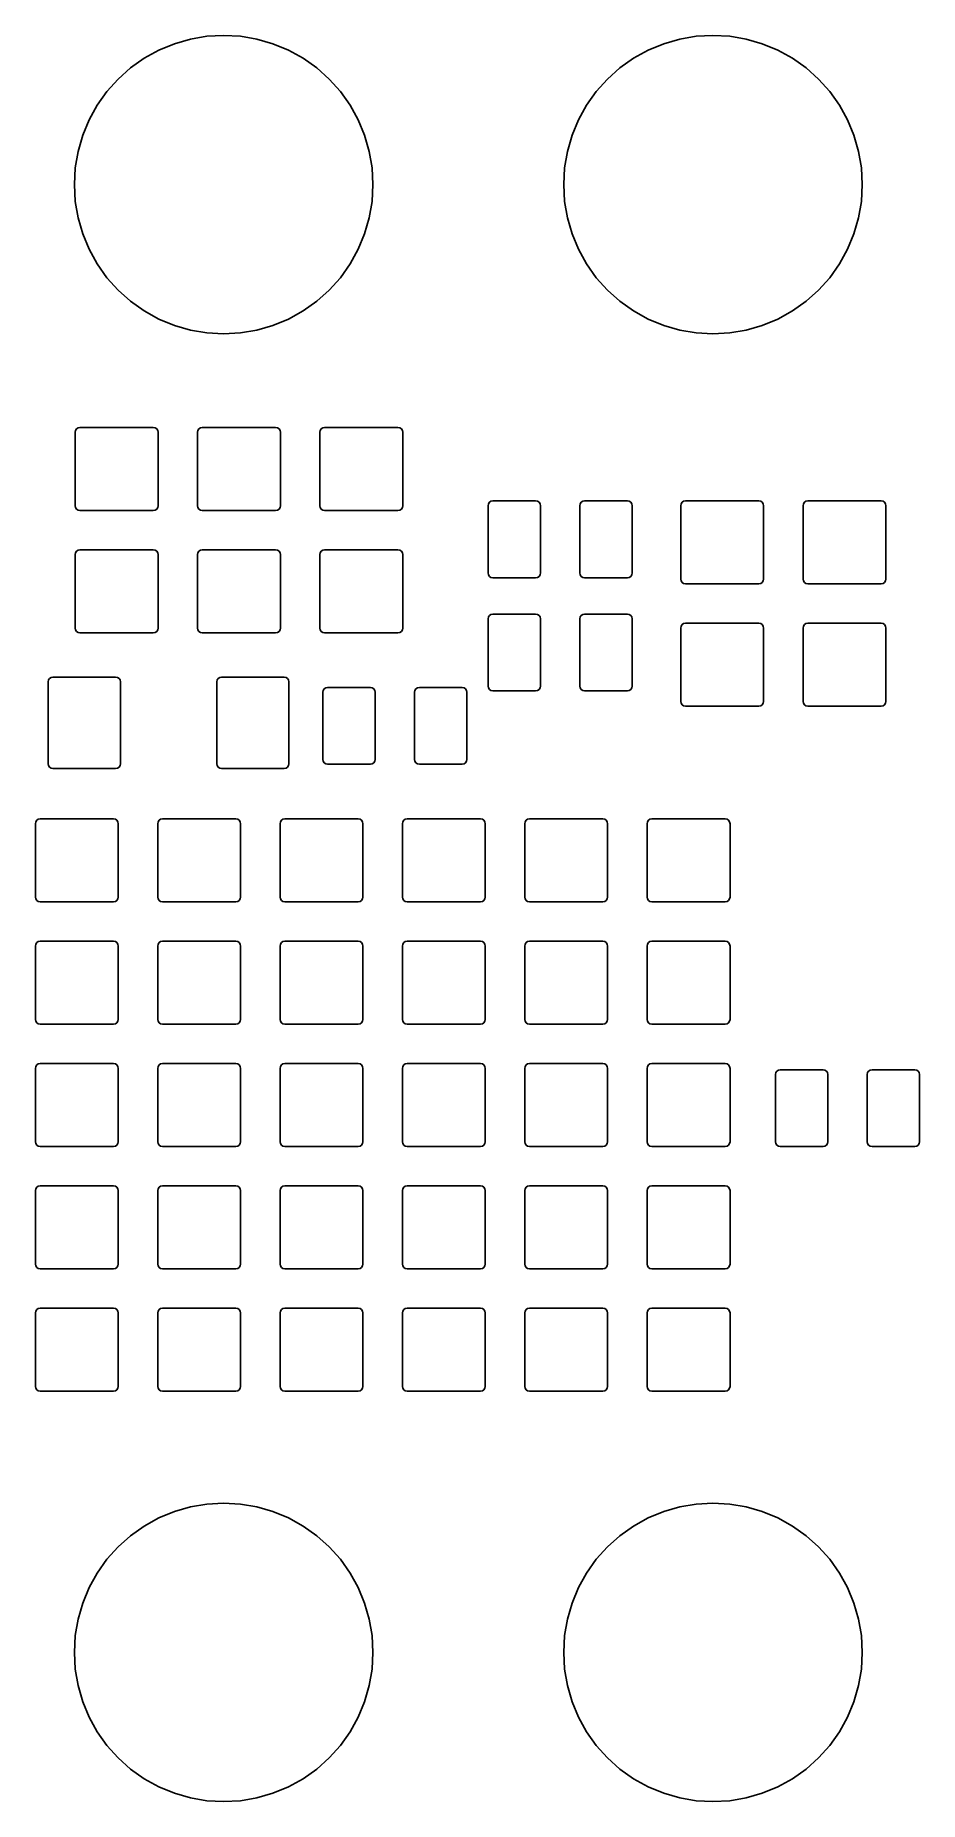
# Model space of a CAD drawing. Extents: x 0.05 to 0.77, y 0.08 to 1.52.
import ezdxf

# ---------------------------------------------------------------- set-up
doc = ezdxf.new("R2010")
doc.units = 0
doc.header["$MEASUREMENT"] = 0
doc.layers.add('BLACK', color=7, linetype='CONTINUOUS')

msp = doc.modelspace()

# ---------------------------------------------------------------- linework, layer by layer
at = {"layer": 'BLACK', "linetype": 'CONTINUOUS'}
for p, q in [((0.1597, 1.5152), (0.1728, 1.519)), ((0.1728, 1.519), (0.1863, 1.5213)), ((0.1863, 1.5213), (0.2, 1.522)), ((0.2, 1.522), (0.2137, 1.5213)), ((0.2137, 1.5213), (0.2272, 1.519)), ((0.2272, 1.519), (0.2403, 1.5152)), ((0.5597, 1.5152), (0.5728, 1.519)), ((0.5728, 1.519), (0.5863, 1.5213)), ((0.5863, 1.5213), (0.6, 1.522)), ((0.6, 1.522), (0.6137, 1.5213)), ((0.6137, 1.5213), (0.6272, 1.519)), ((0.6272, 1.519), (0.6403, 1.5152)), ((0.1239, 1.4954), (0.1351, 1.5033)), ((0.1351, 1.5033), (0.147, 1.51)), ((0.147, 1.51), (0.1597, 1.5152)), ((0.2403, 1.5152), (0.253, 1.51)), ((0.253, 1.51), (0.2649, 1.5033)), ((0.2649, 1.5033), (0.2761, 1.4954)), ((0.5239, 1.4954), (0.5351, 1.5033)), ((0.5351, 1.5033), (0.547, 1.51)), ((0.547, 1.51), (0.5597, 1.5152)), ((0.6403, 1.5152), (0.653, 1.51)), ((0.653, 1.51), (0.6649, 1.5033)), ((0.6649, 1.5033), (0.6761, 1.4954)), ((0.1137, 1.4863), (0.1239, 1.4954)), ((0.2761, 1.4954), (0.2863, 1.4863)), ((0.5137, 1.4863), (0.5239, 1.4954)), ((0.6761, 1.4954), (0.6863, 1.4863)), ((0.0967, 1.4649), (0.1046, 1.4761)), ((0.1046, 1.4761), (0.1137, 1.4863)), ((0.2863, 1.4863), (0.2954, 1.4761)), ((0.2954, 1.4761), (0.3033, 1.4649)), ((0.4967, 1.4649), (0.5046, 1.4761)), ((0.5046, 1.4761), (0.5137, 1.4863)), ((0.6863, 1.4863), (0.6954, 1.4761)), ((0.6954, 1.4761), (0.7033, 1.4649)), ((0.09, 1.4529), (0.0967, 1.4649)), ((0.3033, 1.4649), (0.31, 1.4529)), ((0.49, 1.4529), (0.4967, 1.4649)), ((0.7033, 1.4649), (0.71, 1.4529)), ((0.0848, 1.4403), (0.09, 1.4529)), ((0.31, 1.4529), (0.3152, 1.4403)), ((0.4848, 1.4403), (0.49, 1.4529)), ((0.71, 1.4529), (0.7152, 1.4403)), ((0.081, 1.4272), (0.0848, 1.4403)), ((0.3152, 1.4403), (0.319, 1.4272)), ((0.481, 1.4272), (0.4848, 1.4403)), ((0.7152, 1.4403), (0.719, 1.4272)), ((0.0787, 1.4137), (0.081, 1.4272)), ((0.319, 1.4272), (0.3213, 1.4137)), ((0.4787, 1.4137), (0.481, 1.4272)), ((0.719, 1.4272), (0.7213, 1.4137)), ((0.078, 1.4), (0.0787, 1.4137)), ((0.3213, 1.4137), (0.322, 1.4)), ((0.478, 1.4), (0.4787, 1.4137)), ((0.7213, 1.4137), (0.722, 1.4)), ((0.0787, 1.3863), (0.078, 1.4)), ((0.081, 1.3728), (0.0787, 1.3863)), ((0.3213, 1.3863), (0.319, 1.3728)), ((0.322, 1.4), (0.3213, 1.3863)), ((0.4787, 1.3863), (0.478, 1.4)), ((0.481, 1.3728), (0.4787, 1.3863)), ((0.7213, 1.3863), (0.719, 1.3728)), ((0.722, 1.4), (0.7213, 1.3863)), ((0.0848, 1.3597), (0.081, 1.3728)), ((0.319, 1.3728), (0.3152, 1.3597)), ((0.4848, 1.3597), (0.481, 1.3728)), ((0.719, 1.3728), (0.7152, 1.3597)), ((0.09, 1.3471), (0.0848, 1.3597)), ((0.3152, 1.3597), (0.31, 1.3471)), ((0.49, 1.3471), (0.4848, 1.3597)), ((0.7152, 1.3597), (0.71, 1.3471)), ((0.0967, 1.3351), (0.09, 1.3471)), ((0.31, 1.3471), (0.3033, 1.3351)), ((0.4967, 1.3351), (0.49, 1.3471)), ((0.71, 1.3471), (0.7033, 1.3351)), ((0.1046, 1.3239), (0.0967, 1.3351)), ((0.3033, 1.3351), (0.2954, 1.3239)), ((0.5046, 1.3239), (0.4967, 1.3351)), ((0.7033, 1.3351), (0.6954, 1.3239)), ((0.1137, 1.3137), (0.1046, 1.3239)), ((0.2954, 1.3239), (0.2863, 1.3137)), ((0.5137, 1.3137), (0.5046, 1.3239)), ((0.6954, 1.3239), (0.6863, 1.3137)), ((0.1239, 1.3046), (0.1137, 1.3137)), ((0.1351, 1.2967), (0.1239, 1.3046)), ((0.2761, 1.3046), (0.2649, 1.2967)), ((0.2863, 1.3137), (0.2761, 1.3046)), ((0.5239, 1.3046), (0.5137, 1.3137)), ((0.5351, 1.2967), (0.5239, 1.3046)), ((0.6761, 1.3046), (0.6649, 1.2967)), ((0.6863, 1.3137), (0.6761, 1.3046)), ((0.147, 1.29), (0.1351, 1.2967)), ((0.1597, 1.2848), (0.147, 1.29)), ((0.253, 1.29), (0.2403, 1.2848)), ((0.2649, 1.2967), (0.253, 1.29)), ((0.547, 1.29), (0.5351, 1.2967)), ((0.5597, 1.2848), (0.547, 1.29)), ((0.653, 1.29), (0.6403, 1.2848)), ((0.6649, 1.2967), (0.653, 1.29)), ((0.1728, 1.281), (0.1597, 1.2848)), ((0.1863, 1.2787), (0.1728, 1.281)), ((0.2, 1.2779), (0.1863, 1.2787)), ((0.2137, 1.2787), (0.2, 1.2779)), ((0.2272, 1.281), (0.2137, 1.2787)), ((0.2403, 1.2848), (0.2272, 1.281)), ((0.5728, 1.281), (0.5597, 1.2848)), ((0.5863, 1.2787), (0.5728, 1.281)), ((0.6, 1.2779), (0.5863, 1.2787)), ((0.6137, 1.2787), (0.6, 1.2779)), ((0.6272, 1.281), (0.6137, 1.2787)), ((0.6403, 1.2848), (0.6272, 1.281)), ((0.0786, 1.1975), (0.0789, 1.199)), ((0.0789, 1.199), (0.0797, 1.2003)), ((0.0797, 1.2003), (0.081, 1.2011)), ((0.081, 1.2011), (0.0825, 1.2014)), ((0.0825, 1.2014), (0.1425, 1.2014)), ((0.1425, 1.2014), (0.144, 1.2011)), ((0.144, 1.2011), (0.1453, 1.2003)), ((0.1453, 1.2003), (0.1461, 1.199)), ((0.1461, 1.199), (0.1464, 1.1975)), ((0.1786, 1.1975), (0.1789, 1.199)), ((0.1789, 1.199), (0.1797, 1.2003)), ((0.1797, 1.2003), (0.181, 1.2011)), ((0.181, 1.2011), (0.1825, 1.2014)), ((0.1825, 1.2014), (0.2425, 1.2014)), ((0.2425, 1.2014), (0.244, 1.2011)), ((0.244, 1.2011), (0.2453, 1.2003)), ((0.2453, 1.2003), (0.2461, 1.199)), ((0.2461, 1.199), (0.2464, 1.1975)), ((0.2786, 1.1975), (0.2789, 1.199)), ((0.2789, 1.199), (0.2797, 1.2003)), ((0.2797, 1.2003), (0.281, 1.2011)), ((0.281, 1.2011), (0.2825, 1.2014)), ((0.2825, 1.2014), (0.3425, 1.2014)), ((0.3425, 1.2014), (0.344, 1.2011)), ((0.344, 1.2011), (0.3453, 1.2003)), ((0.3453, 1.2003), (0.3461, 1.199)), ((0.3461, 1.199), (0.3464, 1.1975)), ((0.0786, 1.1375), (0.0786, 1.1975)), ((0.1464, 1.1975), (0.1464, 1.1375)), ((0.1786, 1.1375), (0.1786, 1.1975)), ((0.2464, 1.1975), (0.2464, 1.1375)), ((0.2786, 1.1375), (0.2786, 1.1975)), ((0.3464, 1.1975), (0.3464, 1.1375)), ((0.4172, 1.1403), (0.4185, 1.1411)), ((0.4185, 1.1411), (0.42, 1.1414)), ((0.42, 1.1414), (0.455, 1.1414)), ((0.455, 1.1414), (0.4565, 1.1411)), ((0.4565, 1.1411), (0.4578, 1.1403)), ((0.4922, 1.1403), (0.4935, 1.1411)), ((0.4935, 1.1411), (0.495, 1.1414)), ((0.495, 1.1414), (0.53, 1.1414)), ((0.53, 1.1414), (0.5315, 1.1411)), ((0.5315, 1.1411), (0.5328, 1.1403)), ((0.5747, 1.1403), (0.576, 1.1411)), ((0.576, 1.1411), (0.5775, 1.1414)), ((0.5775, 1.1414), (0.6375, 1.1414)), ((0.6375, 1.1414), (0.639, 1.1411)), ((0.639, 1.1411), (0.6403, 1.1403)), ((0.6747, 1.1403), (0.676, 1.1411)), ((0.676, 1.1411), (0.6775, 1.1414)), ((0.6775, 1.1414), (0.7375, 1.1414)), ((0.7375, 1.1414), (0.739, 1.1411)), ((0.739, 1.1411), (0.7403, 1.1403)), ((0.0789, 1.136), (0.0786, 1.1375)), ((0.0797, 1.1347), (0.0789, 1.136)), ((0.081, 1.1339), (0.0797, 1.1347)), ((0.0825, 1.1336), (0.081, 1.1339)), ((0.0827, 1.1336), (0.0825, 1.1336)), ((0.1423, 1.1336), (0.0827, 1.1336)), ((0.1425, 1.1336), (0.1423, 1.1336)), ((0.144, 1.1339), (0.1425, 1.1336)), ((0.1453, 1.1347), (0.144, 1.1339)), ((0.1461, 1.136), (0.1453, 1.1347)), ((0.1464, 1.1375), (0.1461, 1.136)), ((0.1789, 1.136), (0.1786, 1.1375)), ((0.1797, 1.1347), (0.1789, 1.136)), ((0.181, 1.1339), (0.1797, 1.1347)), ((0.1825, 1.1336), (0.181, 1.1339)), ((0.1827, 1.1336), (0.1825, 1.1336)), ((0.2423, 1.1336), (0.1827, 1.1336)), ((0.2425, 1.1336), (0.2423, 1.1336)), ((0.244, 1.1339), (0.2425, 1.1336)), ((0.2453, 1.1347), (0.244, 1.1339)), ((0.2461, 1.136), (0.2453, 1.1347)), ((0.2464, 1.1375), (0.2461, 1.136)), ((0.2789, 1.136), (0.2786, 1.1375)), ((0.2797, 1.1347), (0.2789, 1.136)), ((0.281, 1.1339), (0.2797, 1.1347)), ((0.2825, 1.1336), (0.281, 1.1339)), ((0.2827, 1.1336), (0.2825, 1.1336)), ((0.3423, 1.1336), (0.2827, 1.1336)), ((0.3425, 1.1336), (0.3423, 1.1336)), ((0.344, 1.1339), (0.3425, 1.1336)), ((0.3453, 1.1347), (0.344, 1.1339)), ((0.3461, 1.136), (0.3453, 1.1347)), ((0.3464, 1.1375), (0.3461, 1.136)), ((0.4161, 1.1375), (0.4164, 1.139)), ((0.4161, 1.0825), (0.4161, 1.1375)), ((0.4164, 1.139), (0.4172, 1.1403)), ((0.4578, 1.1403), (0.4586, 1.139)), ((0.4586, 1.139), (0.4589, 1.1375)), ((0.4589, 1.1375), (0.4589, 1.0825)), ((0.4911, 1.1375), (0.4914, 1.139)), ((0.4911, 1.0825), (0.4911, 1.1375)), ((0.4914, 1.139), (0.4922, 1.1403)), ((0.5328, 1.1403), (0.5336, 1.139)), ((0.5336, 1.139), (0.5339, 1.1375)), ((0.5339, 1.1375), (0.5339, 1.0825)), ((0.5736, 1.1375), (0.5739, 1.139)), ((0.5736, 1.0775), (0.5736, 1.1375)), ((0.5739, 1.139), (0.5747, 1.1403)), ((0.6403, 1.1403), (0.6411, 1.139)), ((0.6411, 1.139), (0.6414, 1.1375)), ((0.6414, 1.1375), (0.6414, 1.0775)), ((0.6736, 1.1375), (0.6739, 1.139)), ((0.6736, 1.0775), (0.6736, 1.1375)), ((0.6739, 1.139), (0.6747, 1.1403)), ((0.7403, 1.1403), (0.7411, 1.139)), ((0.7411, 1.139), (0.7414, 1.1375)), ((0.7414, 1.1375), (0.7414, 1.0775)), ((0.0786, 1.0975), (0.0789, 1.099)), ((0.0789, 1.099), (0.0797, 1.1003)), ((0.0797, 1.1003), (0.081, 1.1011)), ((0.081, 1.1011), (0.0825, 1.1014)), ((0.0825, 1.1014), (0.1425, 1.1014)), ((0.1425, 1.1014), (0.144, 1.1011)), ((0.144, 1.1011), (0.1453, 1.1003)), ((0.1453, 1.1003), (0.1461, 1.099)), ((0.1461, 1.099), (0.1464, 1.0975)), ((0.1786, 1.0975), (0.1789, 1.099)), ((0.1789, 1.099), (0.1797, 1.1003)), ((0.1797, 1.1003), (0.181, 1.1011)), ((0.181, 1.1011), (0.1825, 1.1014)), ((0.1825, 1.1014), (0.2425, 1.1014)), ((0.2425, 1.1014), (0.244, 1.1011)), ((0.244, 1.1011), (0.2453, 1.1003)), ((0.2453, 1.1003), (0.2461, 1.099)), ((0.2461, 1.099), (0.2464, 1.0975)), ((0.2786, 1.0975), (0.2789, 1.099)), ((0.2789, 1.099), (0.2797, 1.1003)), ((0.2797, 1.1003), (0.281, 1.1011)), ((0.281, 1.1011), (0.2825, 1.1014)), ((0.2825, 1.1014), (0.3425, 1.1014)), ((0.3425, 1.1014), (0.344, 1.1011)), ((0.344, 1.1011), (0.3453, 1.1003)), ((0.3453, 1.1003), (0.3461, 1.099)), ((0.3461, 1.099), (0.3464, 1.0975)), ((0.0786, 1.0375), (0.0786, 1.0975)), ((0.1464, 1.0975), (0.1464, 1.0375)), ((0.1786, 1.0375), (0.1786, 1.0975)), ((0.2464, 1.0975), (0.2464, 1.0375)), ((0.2786, 1.0375), (0.2786, 1.0975)), ((0.3464, 1.0975), (0.3464, 1.0375)), ((0.4164, 1.081), (0.4161, 1.0825)), ((0.4172, 1.0797), (0.4164, 1.081)), ((0.4185, 1.0789), (0.4172, 1.0797)), ((0.42, 1.0786), (0.4185, 1.0789)), ((0.4202, 1.0786), (0.42, 1.0786)), ((0.4548, 1.0786), (0.4202, 1.0786)), ((0.455, 1.0786), (0.4548, 1.0786)), ((0.4565, 1.0789), (0.455, 1.0786)), ((0.4578, 1.0797), (0.4565, 1.0789)), ((0.4586, 1.081), (0.4578, 1.0797)), ((0.4589, 1.0825), (0.4586, 1.081)), ((0.4914, 1.081), (0.4911, 1.0825)), ((0.4922, 1.0797), (0.4914, 1.081)), ((0.4935, 1.0789), (0.4922, 1.0797)), ((0.495, 1.0786), (0.4935, 1.0789)), ((0.4952, 1.0786), (0.495, 1.0786)), ((0.5298, 1.0786), (0.4952, 1.0786)), ((0.53, 1.0786), (0.5298, 1.0786)), ((0.5315, 1.0789), (0.53, 1.0786)), ((0.5328, 1.0797), (0.5315, 1.0789)), ((0.5336, 1.081), (0.5328, 1.0797)), ((0.5339, 1.0825), (0.5336, 1.081)), ((0.5739, 1.076), (0.5736, 1.0775)), ((0.5747, 1.0747), (0.5739, 1.076)), ((0.576, 1.0739), (0.5747, 1.0747)), ((0.5775, 1.0736), (0.576, 1.0739)), ((0.5777, 1.0736), (0.5775, 1.0736)), ((0.6373, 1.0736), (0.5777, 1.0736)), ((0.6375, 1.0736), (0.6373, 1.0736)), ((0.639, 1.0739), (0.6375, 1.0736)), ((0.6403, 1.0747), (0.639, 1.0739)), ((0.6411, 1.076), (0.6403, 1.0747)), ((0.6414, 1.0775), (0.6411, 1.076)), ((0.6739, 1.076), (0.6736, 1.0775)), ((0.6747, 1.0747), (0.6739, 1.076)), ((0.676, 1.0739), (0.6747, 1.0747)), ((0.6775, 1.0736), (0.676, 1.0739)), ((0.6777, 1.0736), (0.6775, 1.0736)), ((0.7373, 1.0736), (0.6777, 1.0736)), ((0.7375, 1.0736), (0.7373, 1.0736)), ((0.739, 1.0739), (0.7375, 1.0736)), ((0.7403, 1.0747), (0.739, 1.0739)), ((0.7411, 1.076), (0.7403, 1.0747)), ((0.7414, 1.0775), (0.7411, 1.076)), ((0.4161, 1.045), (0.4164, 1.0465)), ((0.4161, 0.99), (0.4161, 1.045)), ((0.4164, 1.0465), (0.4172, 1.0478)), ((0.4172, 1.0478), (0.4185, 1.0486)), ((0.4185, 1.0486), (0.42, 1.0489)), ((0.42, 1.0489), (0.455, 1.0489)), ((0.455, 1.0489), (0.4565, 1.0486)), ((0.4565, 1.0486), (0.4578, 1.0478)), ((0.4578, 1.0478), (0.4586, 1.0465)), ((0.4586, 1.0465), (0.4589, 1.045)), ((0.4589, 1.045), (0.4589, 0.99)), ((0.4911, 1.045), (0.4914, 1.0465)), ((0.4911, 0.99), (0.4911, 1.045)), ((0.4914, 1.0465), (0.4922, 1.0478)), ((0.4922, 1.0478), (0.4935, 1.0486)), ((0.4935, 1.0486), (0.495, 1.0489)), ((0.495, 1.0489), (0.53, 1.0489)), ((0.53, 1.0489), (0.5315, 1.0486)), ((0.5315, 1.0486), (0.5328, 1.0478)), ((0.5328, 1.0478), (0.5336, 1.0465)), ((0.5336, 1.0465), (0.5339, 1.045)), ((0.5339, 1.045), (0.5339, 0.99)), ((0.5739, 1.039), (0.5747, 1.0403)), ((0.5747, 1.0403), (0.576, 1.0411)), ((0.576, 1.0411), (0.5775, 1.0414)), ((0.5775, 1.0414), (0.6375, 1.0414)), ((0.6375, 1.0414), (0.639, 1.0411)), ((0.639, 1.0411), (0.6403, 1.0403)), ((0.6403, 1.0403), (0.6411, 1.039)), ((0.6739, 1.039), (0.6747, 1.0403)), ((0.6747, 1.0403), (0.676, 1.0411)), ((0.676, 1.0411), (0.6775, 1.0414)), ((0.6775, 1.0414), (0.7375, 1.0414)), ((0.7375, 1.0414), (0.739, 1.0411)), ((0.739, 1.0411), (0.7403, 1.0403)), ((0.7403, 1.0403), (0.7411, 1.039)), ((0.0789, 1.036), (0.0786, 1.0375)), ((0.0797, 1.0347), (0.0789, 1.036)), ((0.081, 1.0339), (0.0797, 1.0347)), ((0.0825, 1.0336), (0.081, 1.0339)), ((0.0827, 1.0336), (0.0825, 1.0336)), ((0.1423, 1.0336), (0.0827, 1.0336)), ((0.1425, 1.0336), (0.1423, 1.0336)), ((0.144, 1.0339), (0.1425, 1.0336)), ((0.1453, 1.0347), (0.144, 1.0339)), ((0.1461, 1.036), (0.1453, 1.0347)), ((0.1464, 1.0375), (0.1461, 1.036)), ((0.1789, 1.036), (0.1786, 1.0375)), ((0.1797, 1.0347), (0.1789, 1.036)), ((0.181, 1.0339), (0.1797, 1.0347)), ((0.1825, 1.0336), (0.181, 1.0339)), ((0.1827, 1.0336), (0.1825, 1.0336)), ((0.2423, 1.0336), (0.1827, 1.0336)), ((0.2425, 1.0336), (0.2423, 1.0336)), ((0.244, 1.0339), (0.2425, 1.0336)), ((0.2453, 1.0347), (0.244, 1.0339)), ((0.2461, 1.036), (0.2453, 1.0347)), ((0.2464, 1.0375), (0.2461, 1.036)), ((0.2789, 1.036), (0.2786, 1.0375)), ((0.2797, 1.0347), (0.2789, 1.036)), ((0.281, 1.0339), (0.2797, 1.0347)), ((0.2825, 1.0336), (0.281, 1.0339)), ((0.2827, 1.0336), (0.2825, 1.0336)), ((0.3423, 1.0336), (0.2827, 1.0336)), ((0.3425, 1.0336), (0.3423, 1.0336)), ((0.344, 1.0339), (0.3425, 1.0336)), ((0.3453, 1.0347), (0.344, 1.0339)), ((0.3461, 1.036), (0.3453, 1.0347)), ((0.3464, 1.0375), (0.3461, 1.036)), ((0.5736, 1.0375), (0.5739, 1.039)), ((0.5736, 0.9775), (0.5736, 1.0375)), ((0.6411, 1.039), (0.6414, 1.0375)), ((0.6414, 1.0375), (0.6414, 0.9775)), ((0.6736, 1.0375), (0.6739, 1.039)), ((0.6736, 0.9775), (0.6736, 1.0375)), ((0.7411, 1.039), (0.7414, 1.0375)), ((0.7414, 1.0375), (0.7414, 0.9775)), ((0.0577, 0.9962), (0.059, 0.9971)), ((0.059, 0.9971), (0.0605, 0.9974)), ((0.0605, 0.9974), (0.1117, 0.9974)), ((0.1117, 0.9974), (0.1132, 0.9971)), ((0.1132, 0.9971), (0.1145, 0.9962)), ((0.1955, 0.9962), (0.1968, 0.9971)), ((0.1968, 0.9971), (0.1983, 0.9974)), ((0.1983, 0.9974), (0.2495, 0.9974)), ((0.2495, 0.9974), (0.251, 0.9971)), ((0.251, 0.9971), (0.2523, 0.9962)), ((0.0566, 0.9935), (0.0569, 0.995)), ((0.0566, 0.9265), (0.0566, 0.9935)), ((0.0569, 0.995), (0.0577, 0.9962)), ((0.1145, 0.9962), (0.1153, 0.995)), ((0.1153, 0.995), (0.1156, 0.9935)), ((0.1156, 0.9935), (0.1156, 0.9265)), ((0.1944, 0.9935), (0.1947, 0.995)), ((0.1944, 0.9265), (0.1944, 0.9935)), ((0.1947, 0.995), (0.1955, 0.9962)), ((0.2523, 0.9962), (0.2531, 0.995)), ((0.2531, 0.995), (0.2534, 0.9935)), ((0.2534, 0.9935), (0.2534, 0.9265)), ((0.2811, 0.985), (0.2814, 0.9865)), ((0.2811, 0.93), (0.2811, 0.985)), ((0.2814, 0.9865), (0.2822, 0.9878)), ((0.2822, 0.9878), (0.2835, 0.9886)), ((0.2835, 0.9886), (0.285, 0.9889)), ((0.285, 0.9889), (0.32, 0.9889)), ((0.32, 0.9889), (0.3215, 0.9886)), ((0.3215, 0.9886), (0.3228, 0.9878)), ((0.3228, 0.9878), (0.3236, 0.9865)), ((0.3236, 0.9865), (0.3239, 0.985)), ((0.3239, 0.985), (0.3239, 0.93)), ((0.3561, 0.985), (0.3564, 0.9865)), ((0.3561, 0.93), (0.3561, 0.985)), ((0.3564, 0.9865), (0.3572, 0.9878)), ((0.3572, 0.9878), (0.3585, 0.9886)), ((0.3585, 0.9886), (0.36, 0.9889)), ((0.36, 0.9889), (0.395, 0.9889)), ((0.395, 0.9889), (0.3965, 0.9886)), ((0.3965, 0.9886), (0.3978, 0.9878)), ((0.3978, 0.9878), (0.3986, 0.9865)), ((0.3986, 0.9865), (0.3989, 0.985)), ((0.3989, 0.985), (0.3989, 0.93)), ((0.4164, 0.9885), (0.4161, 0.99)), ((0.4172, 0.9872), (0.4164, 0.9885)), ((0.4185, 0.9864), (0.4172, 0.9872)), ((0.42, 0.9861), (0.4185, 0.9864)), ((0.4202, 0.9861), (0.42, 0.9861)), ((0.4548, 0.9861), (0.4202, 0.9861)), ((0.455, 0.9861), (0.4548, 0.9861)), ((0.4565, 0.9864), (0.455, 0.9861)), ((0.4578, 0.9872), (0.4565, 0.9864)), ((0.4586, 0.9885), (0.4578, 0.9872)), ((0.4589, 0.99), (0.4586, 0.9885)), ((0.4914, 0.9885), (0.4911, 0.99)), ((0.4922, 0.9872), (0.4914, 0.9885)), ((0.4935, 0.9864), (0.4922, 0.9872)), ((0.495, 0.9861), (0.4935, 0.9864)), ((0.4952, 0.9861), (0.495, 0.9861)), ((0.5298, 0.9861), (0.4952, 0.9861)), ((0.53, 0.9861), (0.5298, 0.9861)), ((0.5315, 0.9864), (0.53, 0.9861)), ((0.5328, 0.9872), (0.5315, 0.9864)), ((0.5336, 0.9885), (0.5328, 0.9872)), ((0.5339, 0.99), (0.5336, 0.9885)), ((0.5739, 0.976), (0.5736, 0.9775)), ((0.5747, 0.9747), (0.5739, 0.976)), ((0.576, 0.9739), (0.5747, 0.9747)), ((0.5775, 0.9736), (0.576, 0.9739)), ((0.5777, 0.9736), (0.5775, 0.9736)), ((0.6373, 0.9736), (0.5777, 0.9736)), ((0.6375, 0.9736), (0.6373, 0.9736)), ((0.639, 0.9739), (0.6375, 0.9736)), ((0.6403, 0.9747), (0.639, 0.9739)), ((0.6411, 0.976), (0.6403, 0.9747)), ((0.6414, 0.9775), (0.6411, 0.976)), ((0.6739, 0.976), (0.6736, 0.9775)), ((0.6747, 0.9747), (0.6739, 0.976)), ((0.676, 0.9739), (0.6747, 0.9747)), ((0.6775, 0.9736), (0.676, 0.9739)), ((0.6777, 0.9736), (0.6775, 0.9736)), ((0.7373, 0.9736), (0.6777, 0.9736)), ((0.7375, 0.9736), (0.7373, 0.9736)), ((0.739, 0.9739), (0.7375, 0.9736)), ((0.7403, 0.9747), (0.739, 0.9739)), ((0.7411, 0.976), (0.7403, 0.9747)), ((0.7414, 0.9775), (0.7411, 0.976)), ((0.0569, 0.925), (0.0566, 0.9265)), ((0.0577, 0.9238), (0.0569, 0.925)), ((0.1153, 0.925), (0.1145, 0.9238)), ((0.1156, 0.9265), (0.1153, 0.925)), ((0.1947, 0.925), (0.1944, 0.9265)), ((0.1955, 0.9238), (0.1947, 0.925)), ((0.2531, 0.925), (0.2523, 0.9238)), ((0.2534, 0.9265), (0.2531, 0.925)), ((0.2814, 0.9285), (0.2811, 0.93)), ((0.2822, 0.9272), (0.2814, 0.9285)), ((0.2835, 0.9264), (0.2822, 0.9272)), ((0.285, 0.9261), (0.2835, 0.9264)), ((0.2852, 0.9261), (0.285, 0.9261)), ((0.3198, 0.9261), (0.2852, 0.9261)), ((0.32, 0.9261), (0.3198, 0.9261)), ((0.3215, 0.9264), (0.32, 0.9261)), ((0.3228, 0.9272), (0.3215, 0.9264)), ((0.3236, 0.9285), (0.3228, 0.9272)), ((0.3239, 0.93), (0.3236, 0.9285)), ((0.3564, 0.9285), (0.3561, 0.93)), ((0.3572, 0.9272), (0.3564, 0.9285)), ((0.3585, 0.9264), (0.3572, 0.9272)), ((0.36, 0.9261), (0.3585, 0.9264)), ((0.3602, 0.9261), (0.36, 0.9261)), ((0.3948, 0.9261), (0.3602, 0.9261)), ((0.395, 0.9261), (0.3948, 0.9261)), ((0.3965, 0.9264), (0.395, 0.9261)), ((0.3978, 0.9272), (0.3965, 0.9264)), ((0.3986, 0.9285), (0.3978, 0.9272)), ((0.3989, 0.93), (0.3986, 0.9285)), ((0.059, 0.9229), (0.0577, 0.9238)), ((0.0605, 0.9226), (0.059, 0.9229)), ((0.0607, 0.9226), (0.0605, 0.9226)), ((0.1115, 0.9226), (0.0607, 0.9226)), ((0.1117, 0.9226), (0.1115, 0.9226)), ((0.1132, 0.9229), (0.1117, 0.9226)), ((0.1145, 0.9238), (0.1132, 0.9229)), ((0.1968, 0.9229), (0.1955, 0.9238)), ((0.1983, 0.9226), (0.1968, 0.9229)), ((0.1985, 0.9226), (0.1983, 0.9226)), ((0.2493, 0.9226), (0.1985, 0.9226)), ((0.2495, 0.9226), (0.2493, 0.9226)), ((0.251, 0.9229), (0.2495, 0.9226)), ((0.2523, 0.9238), (0.251, 0.9229)), ((0.0472, 0.8803), (0.0485, 0.8811)), ((0.0485, 0.8811), (0.05, 0.8814)), ((0.05, 0.8814), (0.11, 0.8814)), ((0.11, 0.8814), (0.1115, 0.8811)), ((0.1115, 0.8811), (0.1128, 0.8803)), ((0.1472, 0.8803), (0.1485, 0.8811)), ((0.1485, 0.8811), (0.15, 0.8814)), ((0.15, 0.8814), (0.21, 0.8814)), ((0.21, 0.8814), (0.2115, 0.8811)), ((0.2115, 0.8811), (0.2128, 0.8803)), ((0.2472, 0.8803), (0.2485, 0.8811)), ((0.2485, 0.8811), (0.25, 0.8814)), ((0.25, 0.8814), (0.31, 0.8814)), ((0.31, 0.8814), (0.3115, 0.8811)), ((0.3115, 0.8811), (0.3128, 0.8803)), ((0.3472, 0.8803), (0.3485, 0.8811)), ((0.3485, 0.8811), (0.35, 0.8814)), ((0.35, 0.8814), (0.41, 0.8814)), ((0.41, 0.8814), (0.4115, 0.8811)), ((0.4115, 0.8811), (0.4128, 0.8803)), ((0.4472, 0.8803), (0.4485, 0.8811)), ((0.4485, 0.8811), (0.45, 0.8814)), ((0.45, 0.8814), (0.51, 0.8814)), ((0.51, 0.8814), (0.5115, 0.8811)), ((0.5115, 0.8811), (0.5128, 0.8803)), ((0.5472, 0.8803), (0.5485, 0.8811)), ((0.5485, 0.8811), (0.55, 0.8814)), ((0.55, 0.8814), (0.61, 0.8814)), ((0.61, 0.8814), (0.6115, 0.8811)), ((0.6115, 0.8811), (0.6128, 0.8803)), ((0.0461, 0.8775), (0.0464, 0.879)), ((0.0461, 0.8175), (0.0461, 0.8775)), ((0.0464, 0.879), (0.0472, 0.8803)), ((0.1128, 0.8803), (0.1136, 0.879)), ((0.1136, 0.879), (0.1139, 0.8775)), ((0.1139, 0.8775), (0.1139, 0.8175)), ((0.1461, 0.8775), (0.1464, 0.879)), ((0.1461, 0.8175), (0.1461, 0.8775)), ((0.1464, 0.879), (0.1472, 0.8803)), ((0.2128, 0.8803), (0.2136, 0.879)), ((0.2136, 0.879), (0.2139, 0.8775)), ((0.2139, 0.8775), (0.2139, 0.8175)), ((0.2461, 0.8775), (0.2464, 0.879)), ((0.2461, 0.8175), (0.2461, 0.8775)), ((0.2464, 0.879), (0.2472, 0.8803)), ((0.3128, 0.8803), (0.3136, 0.879)), ((0.3136, 0.879), (0.3139, 0.8775)), ((0.3139, 0.8775), (0.3139, 0.8175)), ((0.3461, 0.8775), (0.3464, 0.879)), ((0.3461, 0.8175), (0.3461, 0.8775)), ((0.3464, 0.879), (0.3472, 0.8803)), ((0.4128, 0.8803), (0.4136, 0.879)), ((0.4136, 0.879), (0.4139, 0.8775)), ((0.4139, 0.8775), (0.4139, 0.8175)), ((0.4461, 0.8775), (0.4464, 0.879)), ((0.4461, 0.8175), (0.4461, 0.8775)), ((0.4464, 0.879), (0.4472, 0.8803)), ((0.5128, 0.8803), (0.5136, 0.879)), ((0.5136, 0.879), (0.5139, 0.8775)), ((0.5139, 0.8775), (0.5139, 0.8175)), ((0.5461, 0.8775), (0.5464, 0.879)), ((0.5461, 0.8175), (0.5461, 0.8775)), ((0.5464, 0.879), (0.5472, 0.8803)), ((0.6128, 0.8803), (0.6136, 0.879)), ((0.6136, 0.879), (0.6139, 0.8775)), ((0.6139, 0.8775), (0.6139, 0.8175)), ((0.0464, 0.816), (0.0461, 0.8175)), ((0.0472, 0.8147), (0.0464, 0.816)), ((0.0485, 0.8139), (0.0472, 0.8147)), ((0.05, 0.8136), (0.0485, 0.8139)), ((0.0502, 0.8136), (0.05, 0.8136)), ((0.1098, 0.8136), (0.0502, 0.8136)), ((0.11, 0.8136), (0.1098, 0.8136)), ((0.1115, 0.8139), (0.11, 0.8136)), ((0.1128, 0.8147), (0.1115, 0.8139)), ((0.1136, 0.816), (0.1128, 0.8147)), ((0.1139, 0.8175), (0.1136, 0.816)), ((0.1464, 0.816), (0.1461, 0.8175)), ((0.1472, 0.8147), (0.1464, 0.816)), ((0.1485, 0.8139), (0.1472, 0.8147)), ((0.15, 0.8136), (0.1485, 0.8139)), ((0.1502, 0.8136), (0.15, 0.8136)), ((0.2098, 0.8136), (0.1502, 0.8136)), ((0.21, 0.8136), (0.2098, 0.8136)), ((0.2115, 0.8139), (0.21, 0.8136)), ((0.2128, 0.8147), (0.2115, 0.8139)), ((0.2136, 0.816), (0.2128, 0.8147)), ((0.2139, 0.8175), (0.2136, 0.816)), ((0.2464, 0.816), (0.2461, 0.8175)), ((0.2472, 0.8147), (0.2464, 0.816)), ((0.2485, 0.8139), (0.2472, 0.8147)), ((0.25, 0.8136), (0.2485, 0.8139)), ((0.2502, 0.8136), (0.25, 0.8136)), ((0.3098, 0.8136), (0.2502, 0.8136)), ((0.31, 0.8136), (0.3098, 0.8136)), ((0.3115, 0.8139), (0.31, 0.8136)), ((0.3128, 0.8147), (0.3115, 0.8139)), ((0.3136, 0.816), (0.3128, 0.8147)), ((0.3139, 0.8175), (0.3136, 0.816)), ((0.3464, 0.816), (0.3461, 0.8175)), ((0.3472, 0.8147), (0.3464, 0.816)), ((0.3485, 0.8139), (0.3472, 0.8147)), ((0.35, 0.8136), (0.3485, 0.8139)), ((0.3502, 0.8136), (0.35, 0.8136)), ((0.4098, 0.8136), (0.3502, 0.8136)), ((0.41, 0.8136), (0.4098, 0.8136)), ((0.4115, 0.8139), (0.41, 0.8136)), ((0.4128, 0.8147), (0.4115, 0.8139)), ((0.4136, 0.816), (0.4128, 0.8147)), ((0.4139, 0.8175), (0.4136, 0.816)), ((0.4464, 0.816), (0.4461, 0.8175)), ((0.4472, 0.8147), (0.4464, 0.816)), ((0.4485, 0.8139), (0.4472, 0.8147)), ((0.45, 0.8136), (0.4485, 0.8139)), ((0.4502, 0.8136), (0.45, 0.8136)), ((0.5098, 0.8136), (0.4502, 0.8136)), ((0.51, 0.8136), (0.5098, 0.8136)), ((0.5115, 0.8139), (0.51, 0.8136)), ((0.5128, 0.8147), (0.5115, 0.8139)), ((0.5136, 0.816), (0.5128, 0.8147)), ((0.5139, 0.8175), (0.5136, 0.816)), ((0.5464, 0.816), (0.5461, 0.8175)), ((0.5472, 0.8147), (0.5464, 0.816)), ((0.5485, 0.8139), (0.5472, 0.8147)), ((0.55, 0.8136), (0.5485, 0.8139)), ((0.5502, 0.8136), (0.55, 0.8136)), ((0.6098, 0.8136), (0.5502, 0.8136)), ((0.61, 0.8136), (0.6098, 0.8136)), ((0.6115, 0.8139), (0.61, 0.8136)), ((0.6128, 0.8147), (0.6115, 0.8139)), ((0.6136, 0.816), (0.6128, 0.8147)), ((0.6139, 0.8175), (0.6136, 0.816)), ((0.0464, 0.779), (0.0472, 0.7803)), ((0.0472, 0.7803), (0.0485, 0.7811)), ((0.0485, 0.7811), (0.05, 0.7814)), ((0.05, 0.7814), (0.11, 0.7814)), ((0.11, 0.7814), (0.1115, 0.7811)), ((0.1115, 0.7811), (0.1128, 0.7803)), ((0.1128, 0.7803), (0.1136, 0.779)), ((0.1464, 0.779), (0.1472, 0.7803)), ((0.1472, 0.7803), (0.1485, 0.7811)), ((0.1485, 0.7811), (0.15, 0.7814)), ((0.15, 0.7814), (0.21, 0.7814)), ((0.21, 0.7814), (0.2115, 0.7811)), ((0.2115, 0.7811), (0.2128, 0.7803)), ((0.2128, 0.7803), (0.2136, 0.779)), ((0.2464, 0.779), (0.2472, 0.7803)), ((0.2472, 0.7803), (0.2485, 0.7811)), ((0.2485, 0.7811), (0.25, 0.7814)), ((0.25, 0.7814), (0.31, 0.7814)), ((0.31, 0.7814), (0.3115, 0.7811)), ((0.3115, 0.7811), (0.3128, 0.7803)), ((0.3128, 0.7803), (0.3136, 0.779)), ((0.3464, 0.779), (0.3472, 0.7803)), ((0.3472, 0.7803), (0.3485, 0.7811)), ((0.3485, 0.7811), (0.35, 0.7814)), ((0.35, 0.7814), (0.41, 0.7814)), ((0.41, 0.7814), (0.4115, 0.7811)), ((0.4115, 0.7811), (0.4128, 0.7803)), ((0.4128, 0.7803), (0.4136, 0.779)), ((0.4464, 0.779), (0.4472, 0.7803)), ((0.4472, 0.7803), (0.4485, 0.7811)), ((0.4485, 0.7811), (0.45, 0.7814)), ((0.45, 0.7814), (0.51, 0.7814)), ((0.51, 0.7814), (0.5115, 0.7811)), ((0.5115, 0.7811), (0.5128, 0.7803)), ((0.5128, 0.7803), (0.5136, 0.779)), ((0.5464, 0.779), (0.5472, 0.7803)), ((0.5472, 0.7803), (0.5485, 0.7811)), ((0.5485, 0.7811), (0.55, 0.7814)), ((0.55, 0.7814), (0.61, 0.7814)), ((0.61, 0.7814), (0.6115, 0.7811)), ((0.6115, 0.7811), (0.6128, 0.7803)), ((0.6128, 0.7803), (0.6136, 0.779)), ((0.0461, 0.7775), (0.0464, 0.779)), ((0.0461, 0.7175), (0.0461, 0.7775)), ((0.1136, 0.779), (0.1139, 0.7775)), ((0.1139, 0.7775), (0.1139, 0.7175)), ((0.1461, 0.7775), (0.1464, 0.779)), ((0.1461, 0.7175), (0.1461, 0.7775)), ((0.2136, 0.779), (0.2139, 0.7775)), ((0.2139, 0.7775), (0.2139, 0.7175)), ((0.2461, 0.7775), (0.2464, 0.779)), ((0.2461, 0.7175), (0.2461, 0.7775)), ((0.3136, 0.779), (0.3139, 0.7775)), ((0.3139, 0.7775), (0.3139, 0.7175)), ((0.3461, 0.7775), (0.3464, 0.779)), ((0.3461, 0.7175), (0.3461, 0.7775)), ((0.4136, 0.779), (0.4139, 0.7775)), ((0.4139, 0.7775), (0.4139, 0.7175)), ((0.4461, 0.7775), (0.4464, 0.779)), ((0.4461, 0.7175), (0.4461, 0.7775)), ((0.5136, 0.779), (0.5139, 0.7775)), ((0.5139, 0.7775), (0.5139, 0.7175)), ((0.5461, 0.7775), (0.5464, 0.779)), ((0.5461, 0.7175), (0.5461, 0.7775)), ((0.6136, 0.779), (0.6139, 0.7775)), ((0.6139, 0.7775), (0.6139, 0.7175)), ((0.0464, 0.716), (0.0461, 0.7175)), ((0.0472, 0.7147), (0.0464, 0.716)), ((0.0485, 0.7139), (0.0472, 0.7147)), ((0.05, 0.7136), (0.0485, 0.7139)), ((0.0502, 0.7136), (0.05, 0.7136)), ((0.1098, 0.7136), (0.0502, 0.7136)), ((0.11, 0.7136), (0.1098, 0.7136)), ((0.1115, 0.7139), (0.11, 0.7136)), ((0.1128, 0.7147), (0.1115, 0.7139)), ((0.1136, 0.716), (0.1128, 0.7147)), ((0.1139, 0.7175), (0.1136, 0.716)), ((0.1464, 0.716), (0.1461, 0.7175)), ((0.1472, 0.7147), (0.1464, 0.716)), ((0.1485, 0.7139), (0.1472, 0.7147)), ((0.15, 0.7136), (0.1485, 0.7139)), ((0.1502, 0.7136), (0.15, 0.7136)), ((0.2098, 0.7136), (0.1502, 0.7136)), ((0.21, 0.7136), (0.2098, 0.7136)), ((0.2115, 0.7139), (0.21, 0.7136)), ((0.2128, 0.7147), (0.2115, 0.7139)), ((0.2136, 0.716), (0.2128, 0.7147)), ((0.2139, 0.7175), (0.2136, 0.716)), ((0.2464, 0.716), (0.2461, 0.7175)), ((0.2472, 0.7147), (0.2464, 0.716)), ((0.2485, 0.7139), (0.2472, 0.7147)), ((0.25, 0.7136), (0.2485, 0.7139)), ((0.2502, 0.7136), (0.25, 0.7136)), ((0.3098, 0.7136), (0.2502, 0.7136)), ((0.31, 0.7136), (0.3098, 0.7136)), ((0.3115, 0.7139), (0.31, 0.7136)), ((0.3128, 0.7147), (0.3115, 0.7139)), ((0.3136, 0.716), (0.3128, 0.7147)), ((0.3139, 0.7175), (0.3136, 0.716)), ((0.3464, 0.716), (0.3461, 0.7175)), ((0.3472, 0.7147), (0.3464, 0.716)), ((0.3485, 0.7139), (0.3472, 0.7147)), ((0.35, 0.7136), (0.3485, 0.7139)), ((0.3502, 0.7136), (0.35, 0.7136)), ((0.4098, 0.7136), (0.3502, 0.7136)), ((0.41, 0.7136), (0.4098, 0.7136)), ((0.4115, 0.7139), (0.41, 0.7136)), ((0.4128, 0.7147), (0.4115, 0.7139)), ((0.4136, 0.716), (0.4128, 0.7147)), ((0.4139, 0.7175), (0.4136, 0.716)), ((0.4464, 0.716), (0.4461, 0.7175)), ((0.4472, 0.7147), (0.4464, 0.716)), ((0.4485, 0.7139), (0.4472, 0.7147)), ((0.45, 0.7136), (0.4485, 0.7139)), ((0.4502, 0.7136), (0.45, 0.7136)), ((0.5098, 0.7136), (0.4502, 0.7136)), ((0.51, 0.7136), (0.5098, 0.7136)), ((0.5115, 0.7139), (0.51, 0.7136)), ((0.5128, 0.7147), (0.5115, 0.7139)), ((0.5136, 0.716), (0.5128, 0.7147)), ((0.5139, 0.7175), (0.5136, 0.716)), ((0.5464, 0.716), (0.5461, 0.7175)), ((0.5472, 0.7147), (0.5464, 0.716)), ((0.5485, 0.7139), (0.5472, 0.7147)), ((0.55, 0.7136), (0.5485, 0.7139)), ((0.5502, 0.7136), (0.55, 0.7136)), ((0.6098, 0.7136), (0.5502, 0.7136)), ((0.61, 0.7136), (0.6098, 0.7136)), ((0.6115, 0.7139), (0.61, 0.7136)), ((0.6128, 0.7147), (0.6115, 0.7139)), ((0.6136, 0.716), (0.6128, 0.7147)), ((0.6139, 0.7175), (0.6136, 0.716)), ((0.0461, 0.6775), (0.0464, 0.679)), ((0.0464, 0.679), (0.0472, 0.6803)), ((0.0472, 0.6803), (0.0485, 0.6811)), ((0.0485, 0.6811), (0.05, 0.6814)), ((0.05, 0.6814), (0.11, 0.6814)), ((0.11, 0.6814), (0.1115, 0.6811)), ((0.1115, 0.6811), (0.1128, 0.6803)), ((0.1128, 0.6803), (0.1136, 0.679)), ((0.1136, 0.679), (0.1139, 0.6775)), ((0.1461, 0.6775), (0.1464, 0.679)), ((0.1464, 0.679), (0.1472, 0.6803)), ((0.1472, 0.6803), (0.1485, 0.6811)), ((0.1485, 0.6811), (0.15, 0.6814)), ((0.15, 0.6814), (0.21, 0.6814)), ((0.21, 0.6814), (0.2115, 0.6811)), ((0.2115, 0.6811), (0.2128, 0.6803)), ((0.2128, 0.6803), (0.2136, 0.679)), ((0.2136, 0.679), (0.2139, 0.6775)), ((0.2461, 0.6775), (0.2464, 0.679)), ((0.2464, 0.679), (0.2472, 0.6803)), ((0.2472, 0.6803), (0.2485, 0.6811)), ((0.2485, 0.6811), (0.25, 0.6814)), ((0.25, 0.6814), (0.31, 0.6814)), ((0.31, 0.6814), (0.3115, 0.6811)), ((0.3115, 0.6811), (0.3128, 0.6803)), ((0.3128, 0.6803), (0.3136, 0.679)), ((0.3136, 0.679), (0.3139, 0.6775)), ((0.3461, 0.6775), (0.3464, 0.679)), ((0.3464, 0.679), (0.3472, 0.6803)), ((0.3472, 0.6803), (0.3485, 0.6811)), ((0.3485, 0.6811), (0.35, 0.6814)), ((0.35, 0.6814), (0.41, 0.6814)), ((0.41, 0.6814), (0.4115, 0.6811)), ((0.4115, 0.6811), (0.4128, 0.6803)), ((0.4128, 0.6803), (0.4136, 0.679)), ((0.4136, 0.679), (0.4139, 0.6775)), ((0.4461, 0.6775), (0.4464, 0.679)), ((0.4464, 0.679), (0.4472, 0.6803)), ((0.4472, 0.6803), (0.4485, 0.6811)), ((0.4485, 0.6811), (0.45, 0.6814)), ((0.45, 0.6814), (0.51, 0.6814)), ((0.51, 0.6814), (0.5115, 0.6811)), ((0.5115, 0.6811), (0.5128, 0.6803)), ((0.5128, 0.6803), (0.5136, 0.679)), ((0.5136, 0.679), (0.5139, 0.6775)), ((0.5461, 0.6775), (0.5464, 0.679)), ((0.5464, 0.679), (0.5472, 0.6803)), ((0.5472, 0.6803), (0.5485, 0.6811)), ((0.5485, 0.6811), (0.55, 0.6814)), ((0.55, 0.6814), (0.61, 0.6814)), ((0.61, 0.6814), (0.6115, 0.6811)), ((0.6115, 0.6811), (0.6128, 0.6803)), ((0.6128, 0.6803), (0.6136, 0.679)), ((0.6136, 0.679), (0.6139, 0.6775)), ((0.0461, 0.6175), (0.0461, 0.6775)), ((0.1139, 0.6775), (0.1139, 0.6175)), ((0.1461, 0.6175), (0.1461, 0.6775)), ((0.2139, 0.6775), (0.2139, 0.6175)), ((0.2461, 0.6175), (0.2461, 0.6775)), ((0.3139, 0.6775), (0.3139, 0.6175)), ((0.3461, 0.6175), (0.3461, 0.6775)), ((0.4139, 0.6775), (0.4139, 0.6175)), ((0.4461, 0.6175), (0.4461, 0.6775)), ((0.5139, 0.6775), (0.5139, 0.6175)), ((0.5461, 0.6175), (0.5461, 0.6775)), ((0.6139, 0.6775), (0.6139, 0.6175)), ((0.6511, 0.6725), (0.6514, 0.674)), ((0.6511, 0.6175), (0.6511, 0.6725)), ((0.6514, 0.674), (0.6522, 0.6753)), ((0.6522, 0.6753), (0.6535, 0.6761)), ((0.6535, 0.6761), (0.655, 0.6764)), ((0.655, 0.6764), (0.69, 0.6764)), ((0.69, 0.6764), (0.6915, 0.6761)), ((0.6915, 0.6761), (0.6928, 0.6753)), ((0.6928, 0.6753), (0.6936, 0.674)), ((0.6936, 0.674), (0.6939, 0.6725)), ((0.6939, 0.6725), (0.6939, 0.6175)), ((0.7261, 0.6725), (0.7264, 0.674)), ((0.7261, 0.6175), (0.7261, 0.6725)), ((0.7264, 0.674), (0.7272, 0.6753)), ((0.7272, 0.6753), (0.7285, 0.6761)), ((0.7285, 0.6761), (0.73, 0.6764)), ((0.73, 0.6764), (0.765, 0.6764)), ((0.765, 0.6764), (0.7665, 0.6761)), ((0.7665, 0.6761), (0.7678, 0.6753)), ((0.7678, 0.6753), (0.7686, 0.674)), ((0.7686, 0.674), (0.7689, 0.6725)), ((0.7689, 0.6725), (0.7689, 0.6175)), ((0.0464, 0.616), (0.0461, 0.6175)), ((0.0472, 0.6147), (0.0464, 0.616)), ((0.0485, 0.6139), (0.0472, 0.6147)), ((0.05, 0.6136), (0.0485, 0.6139)), ((0.0502, 0.6136), (0.05, 0.6136)), ((0.1098, 0.6136), (0.0502, 0.6136)), ((0.11, 0.6136), (0.1098, 0.6136)), ((0.1115, 0.6139), (0.11, 0.6136)), ((0.1128, 0.6147), (0.1115, 0.6139)), ((0.1136, 0.616), (0.1128, 0.6147)), ((0.1139, 0.6175), (0.1136, 0.616)), ((0.1464, 0.616), (0.1461, 0.6175)), ((0.1472, 0.6147), (0.1464, 0.616)), ((0.1485, 0.6139), (0.1472, 0.6147)), ((0.15, 0.6136), (0.1485, 0.6139)), ((0.1502, 0.6136), (0.15, 0.6136)), ((0.2098, 0.6136), (0.1502, 0.6136)), ((0.21, 0.6136), (0.2098, 0.6136)), ((0.2115, 0.6139), (0.21, 0.6136)), ((0.2128, 0.6147), (0.2115, 0.6139)), ((0.2136, 0.616), (0.2128, 0.6147)), ((0.2139, 0.6175), (0.2136, 0.616)), ((0.2464, 0.616), (0.2461, 0.6175)), ((0.2472, 0.6147), (0.2464, 0.616)), ((0.2485, 0.6139), (0.2472, 0.6147)), ((0.25, 0.6136), (0.2485, 0.6139)), ((0.2502, 0.6136), (0.25, 0.6136)), ((0.3098, 0.6136), (0.2502, 0.6136)), ((0.31, 0.6136), (0.3098, 0.6136)), ((0.3115, 0.6139), (0.31, 0.6136)), ((0.3128, 0.6147), (0.3115, 0.6139)), ((0.3136, 0.616), (0.3128, 0.6147)), ((0.3139, 0.6175), (0.3136, 0.616)), ((0.3464, 0.616), (0.3461, 0.6175)), ((0.3472, 0.6147), (0.3464, 0.616)), ((0.3485, 0.6139), (0.3472, 0.6147)), ((0.35, 0.6136), (0.3485, 0.6139)), ((0.3502, 0.6136), (0.35, 0.6136)), ((0.4098, 0.6136), (0.3502, 0.6136)), ((0.41, 0.6136), (0.4098, 0.6136)), ((0.4115, 0.6139), (0.41, 0.6136)), ((0.4128, 0.6147), (0.4115, 0.6139)), ((0.4136, 0.616), (0.4128, 0.6147)), ((0.4139, 0.6175), (0.4136, 0.616)), ((0.4464, 0.616), (0.4461, 0.6175)), ((0.4472, 0.6147), (0.4464, 0.616)), ((0.4485, 0.6139), (0.4472, 0.6147)), ((0.45, 0.6136), (0.4485, 0.6139)), ((0.4502, 0.6136), (0.45, 0.6136)), ((0.5098, 0.6136), (0.4502, 0.6136)), ((0.51, 0.6136), (0.5098, 0.6136)), ((0.5115, 0.6139), (0.51, 0.6136)), ((0.5128, 0.6147), (0.5115, 0.6139)), ((0.5136, 0.616), (0.5128, 0.6147)), ((0.5139, 0.6175), (0.5136, 0.616)), ((0.5464, 0.616), (0.5461, 0.6175)), ((0.5472, 0.6147), (0.5464, 0.616)), ((0.5485, 0.6139), (0.5472, 0.6147)), ((0.55, 0.6136), (0.5485, 0.6139)), ((0.5502, 0.6136), (0.55, 0.6136)), ((0.6098, 0.6136), (0.5502, 0.6136)), ((0.61, 0.6136), (0.6098, 0.6136)), ((0.6115, 0.6139), (0.61, 0.6136)), ((0.6128, 0.6147), (0.6115, 0.6139)), ((0.6136, 0.616), (0.6128, 0.6147)), ((0.6139, 0.6175), (0.6136, 0.616)), ((0.6514, 0.616), (0.6511, 0.6175)), ((0.6522, 0.6147), (0.6514, 0.616)), ((0.6535, 0.6139), (0.6522, 0.6147)), ((0.655, 0.6136), (0.6535, 0.6139)), ((0.6552, 0.6136), (0.655, 0.6136)), ((0.6898, 0.6136), (0.6552, 0.6136)), ((0.69, 0.6136), (0.6898, 0.6136)), ((0.6915, 0.6139), (0.69, 0.6136)), ((0.6928, 0.6147), (0.6915, 0.6139)), ((0.6936, 0.616), (0.6928, 0.6147)), ((0.6939, 0.6175), (0.6936, 0.616)), ((0.7264, 0.616), (0.7261, 0.6175)), ((0.7272, 0.6147), (0.7264, 0.616)), ((0.7285, 0.6139), (0.7272, 0.6147)), ((0.73, 0.6136), (0.7285, 0.6139)), ((0.7302, 0.6136), (0.73, 0.6136)), ((0.7648, 0.6136), (0.7302, 0.6136)), ((0.765, 0.6136), (0.7648, 0.6136)), ((0.7665, 0.6139), (0.765, 0.6136)), ((0.7678, 0.6147), (0.7665, 0.6139)), ((0.7686, 0.616), (0.7678, 0.6147)), ((0.7689, 0.6175), (0.7686, 0.616)), ((0.0461, 0.5775), (0.0464, 0.579)), ((0.0464, 0.579), (0.0472, 0.5803)), ((0.0472, 0.5803), (0.0485, 0.5811)), ((0.0485, 0.5811), (0.05, 0.5814)), ((0.05, 0.5814), (0.11, 0.5814)), ((0.11, 0.5814), (0.1115, 0.5811)), ((0.1115, 0.5811), (0.1128, 0.5803)), ((0.1128, 0.5803), (0.1136, 0.579)), ((0.1136, 0.579), (0.1139, 0.5775)), ((0.1461, 0.5775), (0.1464, 0.579)), ((0.1464, 0.579), (0.1472, 0.5803)), ((0.1472, 0.5803), (0.1485, 0.5811)), ((0.1485, 0.5811), (0.15, 0.5814)), ((0.15, 0.5814), (0.21, 0.5814)), ((0.21, 0.5814), (0.2115, 0.5811)), ((0.2115, 0.5811), (0.2128, 0.5803)), ((0.2128, 0.5803), (0.2136, 0.579)), ((0.2136, 0.579), (0.2139, 0.5775)), ((0.2461, 0.5775), (0.2464, 0.579)), ((0.2464, 0.579), (0.2472, 0.5803)), ((0.2472, 0.5803), (0.2485, 0.5811)), ((0.2485, 0.5811), (0.25, 0.5814)), ((0.25, 0.5814), (0.31, 0.5814)), ((0.31, 0.5814), (0.3115, 0.5811)), ((0.3115, 0.5811), (0.3128, 0.5803)), ((0.3128, 0.5803), (0.3136, 0.579)), ((0.3136, 0.579), (0.3139, 0.5775)), ((0.3461, 0.5775), (0.3464, 0.579)), ((0.3464, 0.579), (0.3472, 0.5803)), ((0.3472, 0.5803), (0.3485, 0.5811)), ((0.3485, 0.5811), (0.35, 0.5814)), ((0.35, 0.5814), (0.41, 0.5814)), ((0.41, 0.5814), (0.4115, 0.5811)), ((0.4115, 0.5811), (0.4128, 0.5803)), ((0.4128, 0.5803), (0.4136, 0.579)), ((0.4136, 0.579), (0.4139, 0.5775)), ((0.4461, 0.5775), (0.4464, 0.579)), ((0.4464, 0.579), (0.4472, 0.5803)), ((0.4472, 0.5803), (0.4485, 0.5811)), ((0.4485, 0.5811), (0.45, 0.5814)), ((0.45, 0.5814), (0.51, 0.5814)), ((0.51, 0.5814), (0.5115, 0.5811)), ((0.5115, 0.5811), (0.5128, 0.5803)), ((0.5128, 0.5803), (0.5136, 0.579)), ((0.5136, 0.579), (0.5139, 0.5775)), ((0.5461, 0.5775), (0.5464, 0.579)), ((0.5464, 0.579), (0.5472, 0.5803)), ((0.5472, 0.5803), (0.5485, 0.5811)), ((0.5485, 0.5811), (0.55, 0.5814)), ((0.55, 0.5814), (0.61, 0.5814)), ((0.61, 0.5814), (0.6115, 0.5811)), ((0.6115, 0.5811), (0.6128, 0.5803)), ((0.6128, 0.5803), (0.6136, 0.579)), ((0.6136, 0.579), (0.6139, 0.5775)), ((0.0461, 0.5175), (0.0461, 0.5775)), ((0.1139, 0.5775), (0.1139, 0.5175)), ((0.1461, 0.5175), (0.1461, 0.5775)), ((0.2139, 0.5775), (0.2139, 0.5175)), ((0.2461, 0.5175), (0.2461, 0.5775)), ((0.3139, 0.5775), (0.3139, 0.5175)), ((0.3461, 0.5175), (0.3461, 0.5775)), ((0.4139, 0.5775), (0.4139, 0.5175)), ((0.4461, 0.5175), (0.4461, 0.5775)), ((0.5139, 0.5775), (0.5139, 0.5175)), ((0.5461, 0.5175), (0.5461, 0.5775)), ((0.6139, 0.5775), (0.6139, 0.5175)), ((0.0464, 0.516), (0.0461, 0.5175)), ((0.0472, 0.5147), (0.0464, 0.516)), ((0.0485, 0.5139), (0.0472, 0.5147)), ((0.05, 0.5136), (0.0485, 0.5139)), ((0.0502, 0.5136), (0.05, 0.5136)), ((0.1098, 0.5136), (0.0502, 0.5136)), ((0.11, 0.5136), (0.1098, 0.5136)), ((0.1115, 0.5139), (0.11, 0.5136)), ((0.1128, 0.5147), (0.1115, 0.5139)), ((0.1136, 0.516), (0.1128, 0.5147)), ((0.1139, 0.5175), (0.1136, 0.516)), ((0.1464, 0.516), (0.1461, 0.5175)), ((0.1472, 0.5147), (0.1464, 0.516)), ((0.1485, 0.5139), (0.1472, 0.5147)), ((0.15, 0.5136), (0.1485, 0.5139)), ((0.1502, 0.5136), (0.15, 0.5136)), ((0.2098, 0.5136), (0.1502, 0.5136)), ((0.21, 0.5136), (0.2098, 0.5136)), ((0.2115, 0.5139), (0.21, 0.5136)), ((0.2128, 0.5147), (0.2115, 0.5139)), ((0.2136, 0.516), (0.2128, 0.5147)), ((0.2139, 0.5175), (0.2136, 0.516)), ((0.2464, 0.516), (0.2461, 0.5175)), ((0.2472, 0.5147), (0.2464, 0.516)), ((0.2485, 0.5139), (0.2472, 0.5147)), ((0.25, 0.5136), (0.2485, 0.5139)), ((0.2502, 0.5136), (0.25, 0.5136)), ((0.3098, 0.5136), (0.2502, 0.5136)), ((0.31, 0.5136), (0.3098, 0.5136)), ((0.3115, 0.5139), (0.31, 0.5136)), ((0.3128, 0.5147), (0.3115, 0.5139)), ((0.3136, 0.516), (0.3128, 0.5147)), ((0.3139, 0.5175), (0.3136, 0.516)), ((0.3464, 0.516), (0.3461, 0.5175)), ((0.3472, 0.5147), (0.3464, 0.516)), ((0.3485, 0.5139), (0.3472, 0.5147)), ((0.35, 0.5136), (0.3485, 0.5139)), ((0.3502, 0.5136), (0.35, 0.5136)), ((0.4098, 0.5136), (0.3502, 0.5136)), ((0.41, 0.5136), (0.4098, 0.5136)), ((0.4115, 0.5139), (0.41, 0.5136)), ((0.4128, 0.5147), (0.4115, 0.5139)), ((0.4136, 0.516), (0.4128, 0.5147)), ((0.4139, 0.5175), (0.4136, 0.516)), ((0.4464, 0.516), (0.4461, 0.5175)), ((0.4472, 0.5147), (0.4464, 0.516)), ((0.4485, 0.5139), (0.4472, 0.5147)), ((0.45, 0.5136), (0.4485, 0.5139)), ((0.4502, 0.5136), (0.45, 0.5136)), ((0.5098, 0.5136), (0.4502, 0.5136)), ((0.51, 0.5136), (0.5098, 0.5136)), ((0.5115, 0.5139), (0.51, 0.5136)), ((0.5128, 0.5147), (0.5115, 0.5139)), ((0.5136, 0.516), (0.5128, 0.5147)), ((0.5139, 0.5175), (0.5136, 0.516)), ((0.5464, 0.516), (0.5461, 0.5175)), ((0.5472, 0.5147), (0.5464, 0.516)), ((0.5485, 0.5139), (0.5472, 0.5147)), ((0.55, 0.5136), (0.5485, 0.5139)), ((0.5502, 0.5136), (0.55, 0.5136)), ((0.6098, 0.5136), (0.5502, 0.5136)), ((0.61, 0.5136), (0.6098, 0.5136)), ((0.6115, 0.5139), (0.61, 0.5136)), ((0.6128, 0.5147), (0.6115, 0.5139)), ((0.6136, 0.516), (0.6128, 0.5147)), ((0.6139, 0.5175), (0.6136, 0.516)), ((0.0461, 0.4775), (0.0464, 0.479)), ((0.0461, 0.4175), (0.0461, 0.4775)), ((0.0464, 0.479), (0.0472, 0.4803)), ((0.0472, 0.4803), (0.0485, 0.4811)), ((0.0485, 0.4811), (0.05, 0.4814)), ((0.05, 0.4814), (0.11, 0.4814)), ((0.11, 0.4814), (0.1115, 0.4811)), ((0.1115, 0.4811), (0.1128, 0.4803)), ((0.1128, 0.4803), (0.1136, 0.479)), ((0.1136, 0.479), (0.1139, 0.4775)), ((0.1139, 0.4775), (0.1139, 0.4175)), ((0.1461, 0.4775), (0.1464, 0.479)), ((0.1461, 0.4175), (0.1461, 0.4775)), ((0.1464, 0.479), (0.1472, 0.4803)), ((0.1472, 0.4803), (0.1485, 0.4811)), ((0.1485, 0.4811), (0.15, 0.4814)), ((0.15, 0.4814), (0.21, 0.4814)), ((0.21, 0.4814), (0.2115, 0.4811)), ((0.2115, 0.4811), (0.2128, 0.4803)), ((0.2128, 0.4803), (0.2136, 0.479)), ((0.2136, 0.479), (0.2139, 0.4775)), ((0.2139, 0.4775), (0.2139, 0.4175)), ((0.2461, 0.4775), (0.2464, 0.479)), ((0.2461, 0.4175), (0.2461, 0.4775)), ((0.2464, 0.479), (0.2472, 0.4803)), ((0.2472, 0.4803), (0.2485, 0.4811)), ((0.2485, 0.4811), (0.25, 0.4814)), ((0.25, 0.4814), (0.31, 0.4814)), ((0.31, 0.4814), (0.3115, 0.4811)), ((0.3115, 0.4811), (0.3128, 0.4803)), ((0.3128, 0.4803), (0.3136, 0.479)), ((0.3136, 0.479), (0.3139, 0.4775)), ((0.3139, 0.4775), (0.3139, 0.4175)), ((0.3461, 0.4775), (0.3464, 0.479)), ((0.3461, 0.4175), (0.3461, 0.4775)), ((0.3464, 0.479), (0.3472, 0.4803)), ((0.3472, 0.4803), (0.3485, 0.4811)), ((0.3485, 0.4811), (0.35, 0.4814)), ((0.35, 0.4814), (0.41, 0.4814)), ((0.41, 0.4814), (0.4115, 0.4811)), ((0.4115, 0.4811), (0.4128, 0.4803)), ((0.4128, 0.4803), (0.4136, 0.479)), ((0.4136, 0.479), (0.4139, 0.4775)), ((0.4139, 0.4775), (0.4139, 0.4175)), ((0.4461, 0.4775), (0.4464, 0.479)), ((0.4461, 0.4175), (0.4461, 0.4775)), ((0.4464, 0.479), (0.4472, 0.4803)), ((0.4472, 0.4803), (0.4485, 0.4811)), ((0.4485, 0.4811), (0.45, 0.4814)), ((0.45, 0.4814), (0.51, 0.4814)), ((0.51, 0.4814), (0.5115, 0.4811)), ((0.5115, 0.4811), (0.5128, 0.4803)), ((0.5128, 0.4803), (0.5136, 0.479)), ((0.5136, 0.479), (0.5139, 0.4775)), ((0.5139, 0.4775), (0.5139, 0.4175)), ((0.5461, 0.4775), (0.5464, 0.479)), ((0.5461, 0.4175), (0.5461, 0.4775)), ((0.5464, 0.479), (0.5472, 0.4803)), ((0.5472, 0.4803), (0.5485, 0.4811)), ((0.5485, 0.4811), (0.55, 0.4814)), ((0.55, 0.4814), (0.61, 0.4814)), ((0.61, 0.4814), (0.6115, 0.4811)), ((0.6115, 0.4811), (0.6128, 0.4803)), ((0.6128, 0.4803), (0.6136, 0.479)), ((0.6136, 0.479), (0.6139, 0.4775)), ((0.6139, 0.4775), (0.6139, 0.4175)), ((0.0464, 0.416), (0.0461, 0.4175)), ((0.0472, 0.4147), (0.0464, 0.416)), ((0.0485, 0.4139), (0.0472, 0.4147)), ((0.05, 0.4136), (0.0485, 0.4139)), ((0.0502, 0.4136), (0.05, 0.4136)), ((0.1098, 0.4136), (0.0502, 0.4136)), ((0.11, 0.4136), (0.1098, 0.4136)), ((0.1115, 0.4139), (0.11, 0.4136)), ((0.1128, 0.4147), (0.1115, 0.4139)), ((0.1136, 0.416), (0.1128, 0.4147)), ((0.1139, 0.4175), (0.1136, 0.416)), ((0.1464, 0.416), (0.1461, 0.4175)), ((0.1472, 0.4147), (0.1464, 0.416)), ((0.1485, 0.4139), (0.1472, 0.4147)), ((0.15, 0.4136), (0.1485, 0.4139)), ((0.1502, 0.4136), (0.15, 0.4136)), ((0.2098, 0.4136), (0.1502, 0.4136)), ((0.21, 0.4136), (0.2098, 0.4136)), ((0.2115, 0.4139), (0.21, 0.4136)), ((0.2128, 0.4147), (0.2115, 0.4139)), ((0.2136, 0.416), (0.2128, 0.4147)), ((0.2139, 0.4175), (0.2136, 0.416)), ((0.2464, 0.416), (0.2461, 0.4175)), ((0.2472, 0.4147), (0.2464, 0.416)), ((0.2485, 0.4139), (0.2472, 0.4147)), ((0.25, 0.4136), (0.2485, 0.4139)), ((0.2502, 0.4136), (0.25, 0.4136)), ((0.3098, 0.4136), (0.2502, 0.4136)), ((0.31, 0.4136), (0.3098, 0.4136)), ((0.3115, 0.4139), (0.31, 0.4136)), ((0.3128, 0.4147), (0.3115, 0.4139)), ((0.3136, 0.416), (0.3128, 0.4147)), ((0.3139, 0.4175), (0.3136, 0.416)), ((0.3464, 0.416), (0.3461, 0.4175)), ((0.3472, 0.4147), (0.3464, 0.416)), ((0.3485, 0.4139), (0.3472, 0.4147)), ((0.35, 0.4136), (0.3485, 0.4139)), ((0.3502, 0.4136), (0.35, 0.4136)), ((0.4098, 0.4136), (0.3502, 0.4136)), ((0.41, 0.4136), (0.4098, 0.4136)), ((0.4115, 0.4139), (0.41, 0.4136)), ((0.4128, 0.4147), (0.4115, 0.4139)), ((0.4136, 0.416), (0.4128, 0.4147)), ((0.4139, 0.4175), (0.4136, 0.416)), ((0.4464, 0.416), (0.4461, 0.4175)), ((0.4472, 0.4147), (0.4464, 0.416)), ((0.4485, 0.4139), (0.4472, 0.4147)), ((0.45, 0.4136), (0.4485, 0.4139)), ((0.4502, 0.4136), (0.45, 0.4136)), ((0.5098, 0.4136), (0.4502, 0.4136)), ((0.51, 0.4136), (0.5098, 0.4136)), ((0.5115, 0.4139), (0.51, 0.4136)), ((0.5128, 0.4147), (0.5115, 0.4139)), ((0.5136, 0.416), (0.5128, 0.4147)), ((0.5139, 0.4175), (0.5136, 0.416)), ((0.5464, 0.416), (0.5461, 0.4175)), ((0.5472, 0.4147), (0.5464, 0.416)), ((0.5485, 0.4139), (0.5472, 0.4147)), ((0.55, 0.4136), (0.5485, 0.4139)), ((0.5502, 0.4136), (0.55, 0.4136)), ((0.6098, 0.4136), (0.5502, 0.4136)), ((0.61, 0.4136), (0.6098, 0.4136)), ((0.6115, 0.4139), (0.61, 0.4136)), ((0.6128, 0.4147), (0.6115, 0.4139)), ((0.6136, 0.416), (0.6128, 0.4147)), ((0.6139, 0.4175), (0.6136, 0.416)), ((0.1597, 0.3152), (0.1728, 0.319)), ((0.1728, 0.319), (0.1863, 0.3213)), ((0.1863, 0.3213), (0.2, 0.322)), ((0.2, 0.322), (0.2137, 0.3213)), ((0.2137, 0.3213), (0.2272, 0.319)), ((0.2272, 0.319), (0.2403, 0.3152)), ((0.5597, 0.3152), (0.5728, 0.319)), ((0.5728, 0.319), (0.5863, 0.3213)), ((0.5863, 0.3213), (0.6, 0.322)), ((0.6, 0.322), (0.6137, 0.3213)), ((0.6137, 0.3213), (0.6272, 0.319)), ((0.6272, 0.319), (0.6403, 0.3152)), ((0.1239, 0.2954), (0.1351, 0.3033)), ((0.1351, 0.3033), (0.147, 0.31)), ((0.147, 0.31), (0.1597, 0.3152)), ((0.2403, 0.3152), (0.253, 0.31)), ((0.253, 0.31), (0.2649, 0.3033)), ((0.2649, 0.3033), (0.2761, 0.2954)), ((0.5239, 0.2954), (0.5351, 0.3033)), ((0.5351, 0.3033), (0.547, 0.31)), ((0.547, 0.31), (0.5597, 0.3152)), ((0.6403, 0.3152), (0.653, 0.31)), ((0.653, 0.31), (0.6649, 0.3033)), ((0.6649, 0.3033), (0.6761, 0.2954)), ((0.1137, 0.2863), (0.1239, 0.2954)), ((0.2761, 0.2954), (0.2863, 0.2863)), ((0.5137, 0.2863), (0.5239, 0.2954)), ((0.6761, 0.2954), (0.6863, 0.2863)), ((0.0967, 0.2649), (0.1046, 0.2761)), ((0.1046, 0.2761), (0.1137, 0.2863)), ((0.2863, 0.2863), (0.2954, 0.2761)), ((0.2954, 0.2761), (0.3033, 0.2649)), ((0.4967, 0.2649), (0.5046, 0.2761)), ((0.5046, 0.2761), (0.5137, 0.2863)), ((0.6863, 0.2863), (0.6954, 0.2761)), ((0.6954, 0.2761), (0.7033, 0.2649)), ((0.09, 0.253), (0.0967, 0.2649)), ((0.3033, 0.2649), (0.31, 0.253)), ((0.49, 0.253), (0.4967, 0.2649)), ((0.7033, 0.2649), (0.71, 0.253)), ((0.0848, 0.2403), (0.09, 0.253)), ((0.31, 0.253), (0.3152, 0.2403)), ((0.4848, 0.2403), (0.49, 0.253)), ((0.71, 0.253), (0.7152, 0.2403)), ((0.081, 0.2272), (0.0848, 0.2403)), ((0.3152, 0.2403), (0.319, 0.2272)), ((0.481, 0.2272), (0.4848, 0.2403)), ((0.7152, 0.2403), (0.719, 0.2272)), ((0.0787, 0.2137), (0.081, 0.2272)), ((0.319, 0.2272), (0.3213, 0.2137)), ((0.4787, 0.2137), (0.481, 0.2272)), ((0.719, 0.2272), (0.7213, 0.2137)), ((0.078, 0.2), (0.0787, 0.2137)), ((0.3213, 0.2137), (0.322, 0.2)), ((0.478, 0.2), (0.4787, 0.2137)), ((0.7213, 0.2137), (0.722, 0.2)), ((0.0787, 0.1863), (0.078, 0.2)), ((0.322, 0.2), (0.3213, 0.1863)), ((0.4787, 0.1863), (0.478, 0.2)), ((0.722, 0.2), (0.7213, 0.1863)), ((0.081, 0.1728), (0.0787, 0.1863)), ((0.3213, 0.1863), (0.319, 0.1728)), ((0.481, 0.1728), (0.4787, 0.1863)), ((0.7213, 0.1863), (0.719, 0.1728)), ((0.0848, 0.1597), (0.081, 0.1728)), ((0.09, 0.147), (0.0848, 0.1597)), ((0.3152, 0.1597), (0.31, 0.147)), ((0.319, 0.1728), (0.3152, 0.1597)), ((0.4848, 0.1597), (0.481, 0.1728)), ((0.49, 0.147), (0.4848, 0.1597)), ((0.7152, 0.1597), (0.71, 0.147)), ((0.719, 0.1728), (0.7152, 0.1597)), ((0.0967, 0.1351), (0.09, 0.147)), ((0.31, 0.147), (0.3033, 0.1351)), ((0.4967, 0.1351), (0.49, 0.147)), ((0.71, 0.147), (0.7033, 0.1351)), ((0.1046, 0.1239), (0.0967, 0.1351)), ((0.3033, 0.1351), (0.2954, 0.1239)), ((0.5046, 0.1239), (0.4967, 0.1351)), ((0.7033, 0.1351), (0.6954, 0.1239)), ((0.1137, 0.1137), (0.1046, 0.1239)), ((0.2954, 0.1239), (0.2863, 0.1137)), ((0.5137, 0.1137), (0.5046, 0.1239)), ((0.6954, 0.1239), (0.6863, 0.1137)), ((0.1239, 0.1046), (0.1137, 0.1137)), ((0.1351, 0.0967), (0.1239, 0.1046)), ((0.2761, 0.1046), (0.2649, 0.0967)), ((0.2863, 0.1137), (0.2761, 0.1046)), ((0.5239, 0.1046), (0.5137, 0.1137)), ((0.5351, 0.0967), (0.5239, 0.1046)), ((0.6761, 0.1046), (0.6649, 0.0967)), ((0.6863, 0.1137), (0.6761, 0.1046)), ((0.147, 0.09), (0.1351, 0.0967)), ((0.1597, 0.0848), (0.147, 0.09)), ((0.253, 0.09), (0.2403, 0.0848)), ((0.2649, 0.0967), (0.253, 0.09)), ((0.547, 0.09), (0.5351, 0.0967)), ((0.5597, 0.0848), (0.547, 0.09)), ((0.653, 0.09), (0.6403, 0.0848)), ((0.6649, 0.0967), (0.653, 0.09)), ((0.1728, 0.081), (0.1597, 0.0848)), ((0.1863, 0.0787), (0.1728, 0.081)), ((0.2, 0.078), (0.1863, 0.0787)), ((0.2137, 0.0787), (0.2, 0.078)), ((0.2272, 0.081), (0.2137, 0.0787)), ((0.2403, 0.0848), (0.2272, 0.081)), ((0.5728, 0.081), (0.5597, 0.0848)), ((0.5863, 0.0787), (0.5728, 0.081)), ((0.6, 0.078), (0.5863, 0.0787)), ((0.6137, 0.0787), (0.6, 0.078)), ((0.6272, 0.081), (0.6137, 0.0787)), ((0.6403, 0.0848), (0.6272, 0.081))]:
    msp.add_line(p, q, dxfattribs=at)

doc.saveas('drawing.dxf')
